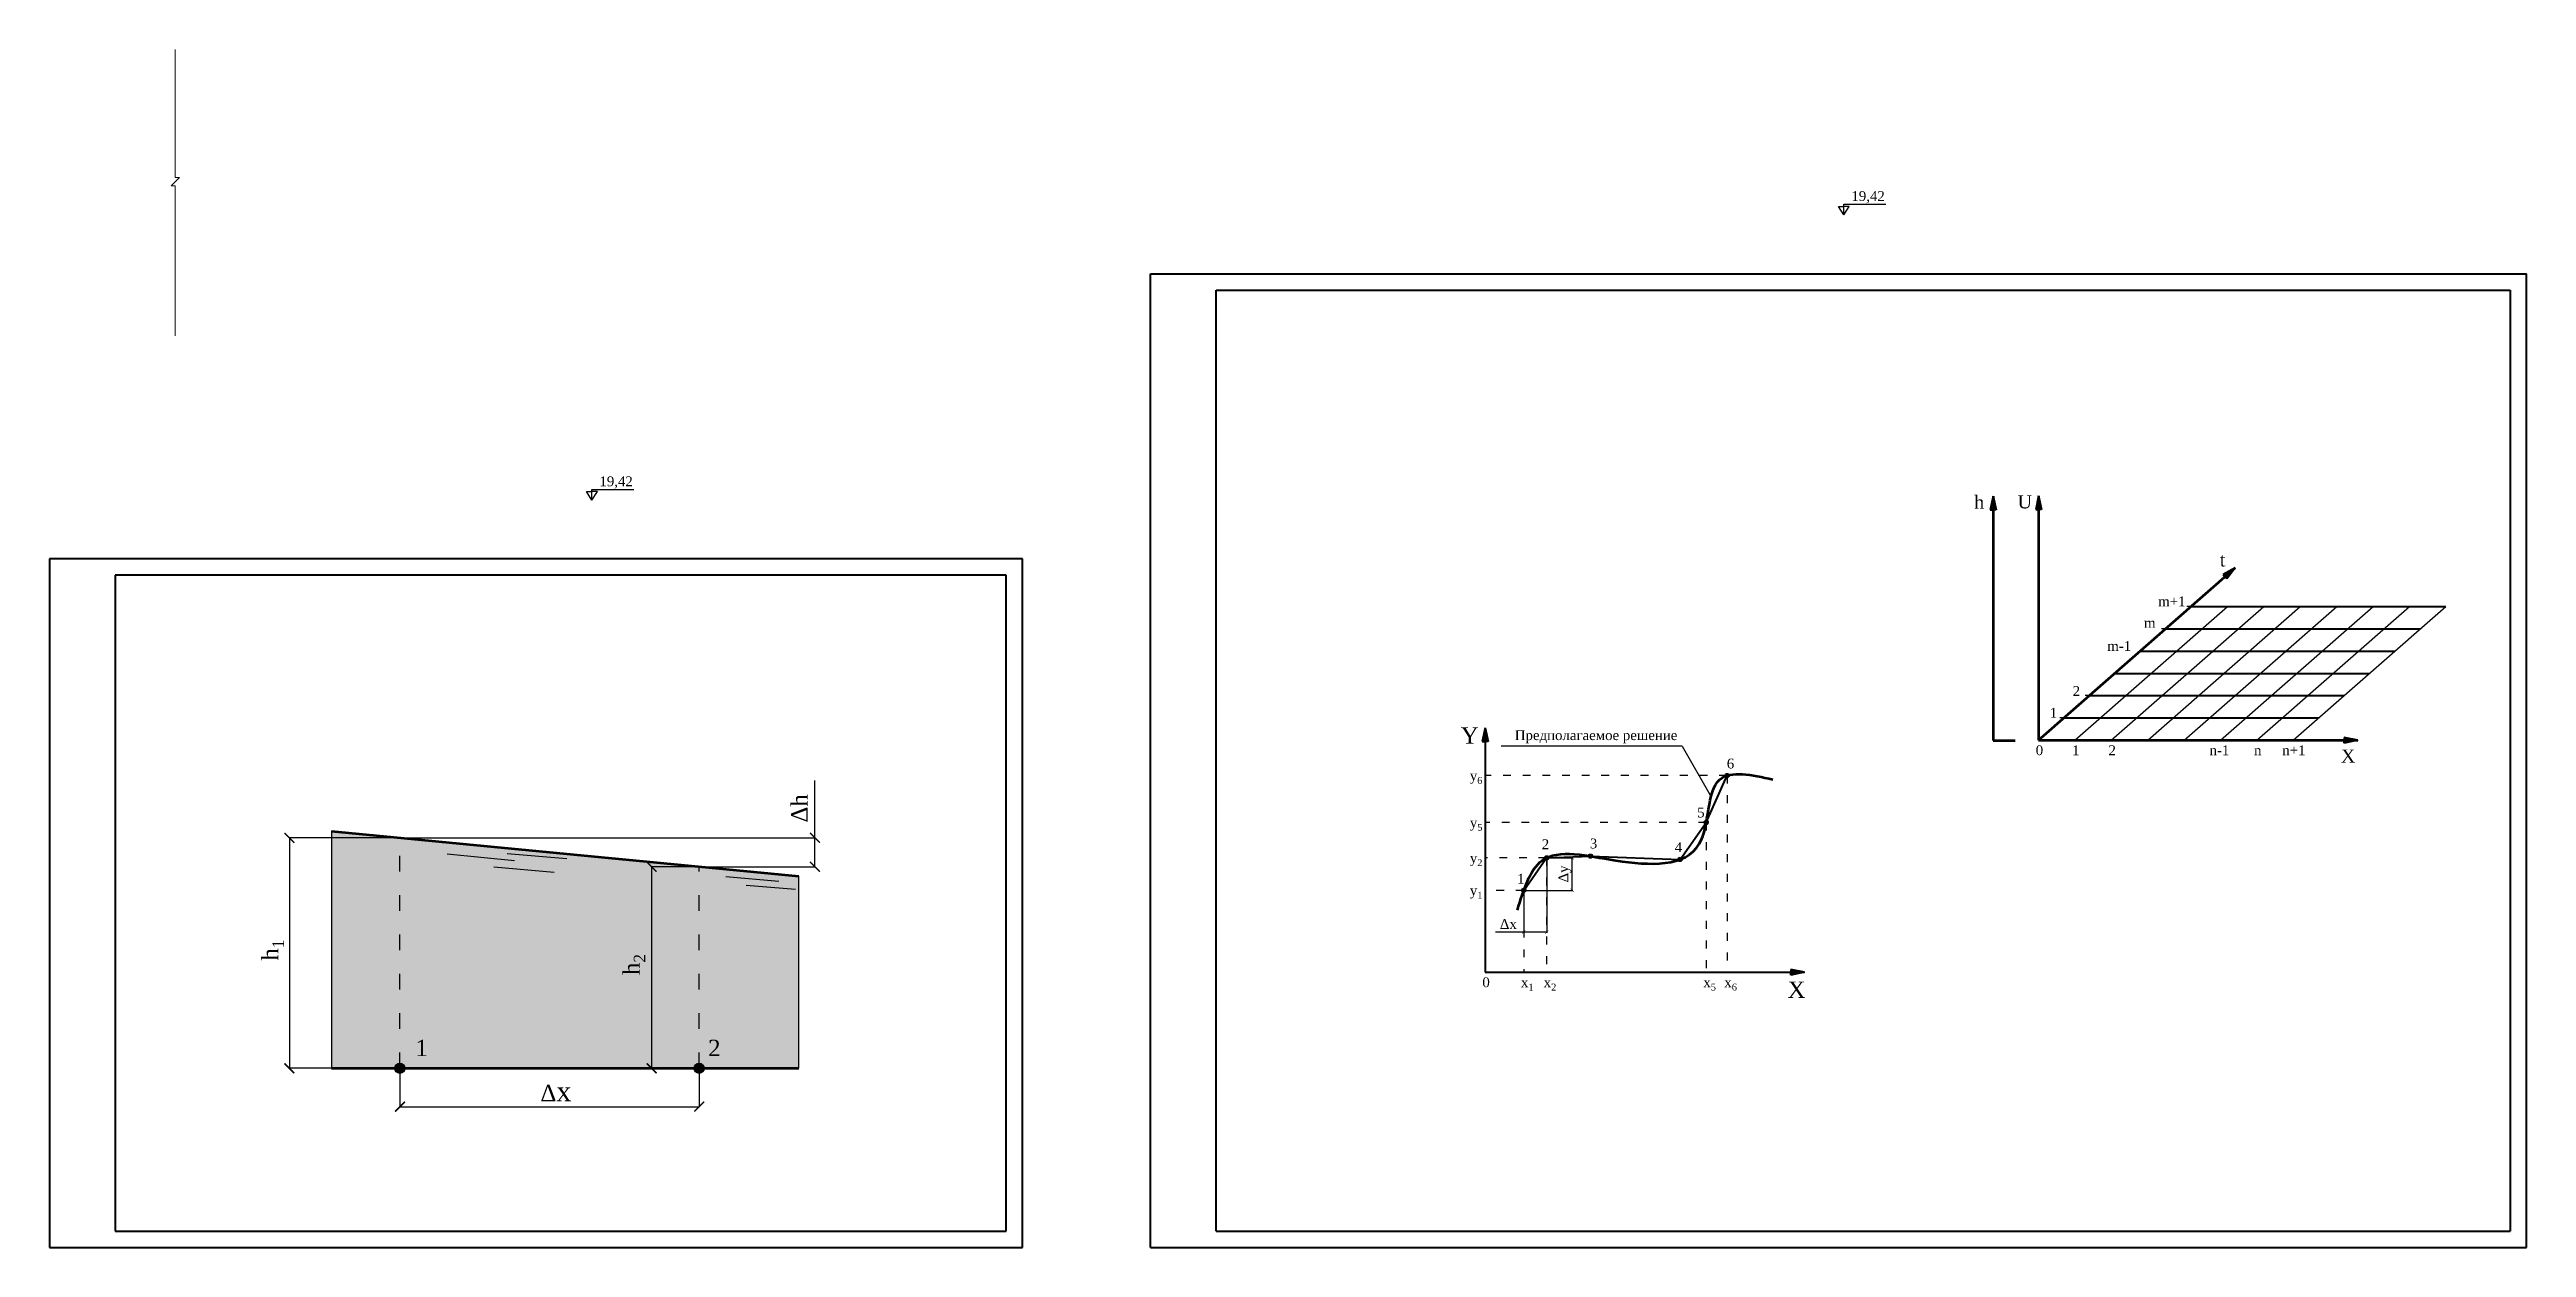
# Model space of a CAD drawing. Header units: inches. Extents: x 0 to 2628, y -14 to 790.
# Drawn here: x 0 to 756, y 0 to 365 of the extents above; entities that cross this region are included whole.
import ezdxf

# ---------------------------------------------------------------- set-up
doc = ezdxf.new("R2010")
doc.units = ezdxf.units.IN
doc.header["$MEASUREMENT"] = 0
doc.linetypes.add('ACAD_ISO03W100', pattern=[30, 12, -18])
doc.layers.add('invisible', color=50, linetype='Continuous', plot=False)
for name, color, linetype, lineweight in [('list1', 1, 'Continuous', 40), ('thin', 11, 'Continuous', 15), ('основная', 7, 'Continuous', 40)]:
    doc.layers.add(name, color=color, linetype=linetype, lineweight=lineweight)
for name, color, linetype in [('надписи', 7, 'Continuous'), ('пунктир', 7, 'ACAD_ISO03W100'), ('штриховка', 161, 'Continuous')]:
    doc.layers.add(name, color=color, linetype=linetype)
doc.styles.get("Standard").update_dxf_attribs({"font": 'TIMES.TTF', "height": 3})
doc.dimstyles.get("Standard").update_dxf_attribs({"dimtxt": 2.5, "dimasz": 1, "dimexe": 0.18, "dimexo": 0.0625, "dimgap": 0.8, "dimtad": 1, "dimdec": 4, "dimzin": 0, "dimdsep": 46, "dimtxsty": 'Standard', "dimblk": 'ARCHTICK', "dimcen": 0.3, "dimadec": 0, "dimazin": 0, "dimtfac": 1, "dimtdec": 4, "dimtofl": 0, "dimtmove": 0, "dimatfit": 3, "dimldrblk": 'ARCHTICK', "dimfxl": 1, "dimtolj": 1, "dimtzin": 0, "dimarcsym": 0})

msp = doc.modelspace()

# ---------------------------------------------------------------- texts
at = {"layer": 'надписи', "attachment_point": 1}
for s, insert, char_height, width in [('19,42', (549.995, 322.176), 3, 8.46882), ('19,42', (167.842, 235.169), 3, 8.46882), ('Предполагаемое решение', (447.259, 157.746), 3, 50.86483), ('\\A1;Δx', (442.693, 100.157), 3, 12.35306), ('1', (111.666, 63.338), 5, 8.8865), ('2', (201.047, 63.341), 5, 9.38714), ('Δ{\\H1.2x;x}', (149.858, 50.598), 5, 11.16516)]:
    msp.add_mtext(s, dxfattribs=dict(at, insert=insert, char_height=char_height, width=width))
at = {"layer": 'надписи', "width": 12.35306, "attachment_point": 1, "rotation": 90}
for s, insert, char_height in [('\\A1;Δh', (226.396, 129.605), 5), ('\\A1;Δy', (460.556, 111.32), 3), ('\\A1;h{\\H0.7x;\\S^ 1;}', (64.828, 87.489), 5), ('\\A1;h{\\H0.7x;\\S^ 2;}', (175.136, 83.085), 5)]:
    msp.add_mtext(s, dxfattribs=dict(at, insert=insert, char_height=char_height))
at = {"layer": 'пунктир', "attachment_point": 1}
for s, insert, char_height in [('\\A1;h', (587.501, 229.324), 4), ('\\A1;U', (600.742, 229.411), 4), ('\\A1;t', (662.447, 211.706), 4), ('\\A1;Y', (430.773, 158.645), 5), ('\\A1;X', (699.43, 151.868), 4), ('\\A1;X', (530.522, 81.102), 5)]:
    msp.add_mtext(s, dxfattribs=dict(at, insert=insert, char_height=char_height))
at = {"layer": 'пунктир', "char_height": 3, "width": 3.103, "attachment_point": 1}
for s, insert in [('\\A1;m+1', (643.634, 198.554)), ('\\A1;{\\C161;m}', (639.305, 192.016)), ('\\A1;m-1', (628.107, 184.954)), ('\\A1;2', (617.526, 171.208)), ('\\A1;1', (610.554, 164.58)), ('\\A1;0', (606.265, 153.139)), ('\\A1;1', (617.369, 153.139)), ('\\A1;2', (628.473, 153.139)), ('\\A1;n-1', (659.317, 153.139)), ('\\A1;n+1', (681.525, 153.139)), ('\\A1;y{\\H0.7x;\\S^ 6;}', (433.535, 145.403)), ('6', (511.965, 149.093)), ('\\A1;y{\\H0.7x;\\S^ 5;}', (433.535, 131.093)), ('5', (502.934, 134.15)), ('2', (455.493, 124.471)), ('3', (470.158, 124.699)), ('4', (496.07, 123.56)), ('\\A1;y{\\H0.7x;\\S^ 2;}', (433.535, 120.309)), ('1', (447.966, 113.972)), ('\\A1;y{\\H0.7x;\\S^ 1;}', (433.535, 110.394)), ('\\A1;0', (437.357, 82.373)), ('\\A1;x{\\H0.7x;\\S^ 1;}', (449.133, 82.373)), ('\\A1;x{\\H0.7x;\\S^ 2;}', (456.076, 82.373)), ('\\A1;x{\\H0.7x;\\S^ 5;}', (504.817, 82.373)), ('\\A1;x{\\H0.7x;\\S^ 6;}', (511.205, 82.373))]:
    msp.add_mtext(s, dxfattribs=dict(at, insert=insert))
at = {"layer": 'пунктир', "color": 1, "insert": (672.89, 153.139), "char_height": 3, "width": 3.103, "attachment_point": 1}
msp.add_mtext('\\A1;n', dxfattribs=at)

# ---------------------------------------------------------------- blocks, each defined once
blk = doc.blocks.new('_ArchTick')
at = {"color": 0, "linetype": 'ByBlock', "const_width": 0.15}
blk.add_lwpolyline([(-0.5, -0.5), (0.5, 0.5)], dxfattribs=at)
blk = doc.blocks.new('*D11')
at = {"layer": 'Defpoints', "color": 0}
for p in [(106.91, 124.93), (198.25, 116.12), (233.64, 116.12)]:
    blk.add_point(p, dxfattribs=at)
at = {"layer": 'надписи', "color": 0, "lineweight": -2}
for p, q in [((233.64, 124.93), (233.64, 142.41)), ((106.97, 124.93), (233.82, 124.93)), ((233.64, 116.12), (233.64, 124.93)), ((198.31, 116.12), (233.82, 116.12))]:
    blk.add_line(p, q, dxfattribs=at)
at = {"layer": 'надписи', "color": 0, "lineweight": -2, "xscale": 3, "yscale": 3, "zscale": 3}
for p, rotation in [((233.64, 124.93), 90), ((233.64, 116.12), 270)]:
    blk.add_blockref('_ArchTick', p, dxfattribs=dict(at, rotation=rotation))
blk = doc.blocks.new('*D12')
at = {"layer": 'Defpoints', "color": 0}
for p in [(198.31, 116.12), (183.79, 54.63), (198.31, 54.63)]:
    blk.add_point(p, dxfattribs=at)
at = {"layer": 'надписи', "color": 0, "lineweight": -2}
for p, q in [((198.25, 116.12), (183.61, 116.12)), ((183.79, 116.12), (183.79, 54.63)), ((198.25, 54.63), (183.61, 54.63))]:
    blk.add_line(p, q, dxfattribs=at)
at = {"layer": 'надписи', "color": 0, "lineweight": -2, "xscale": 3, "yscale": 3, "zscale": 3}
for p, rotation in [((183.79, 116.12), 90), ((183.79, 54.63), 270)]:
    blk.add_blockref('_ArchTick', p, dxfattribs=dict(at, rotation=rotation))
blk = doc.blocks.new('*D13')
at = {"layer": 'Defpoints', "color": 0}
for p in [(106.97, 124.93), (73.2, 54.63), (106.97, 54.63)]:
    blk.add_point(p, dxfattribs=at)
at = {"layer": 'надписи', "color": 0, "lineweight": -2}
for p, q in [((106.91, 124.93), (73.02, 124.93)), ((73.2, 124.93), (73.2, 54.63)), ((106.91, 54.63), (73.02, 54.63))]:
    blk.add_line(p, q, dxfattribs=at)
at = {"layer": 'надписи', "color": 0, "lineweight": -2, "xscale": 3, "yscale": 3, "zscale": 3}
for p, rotation in [((73.2, 124.93), 90), ((73.2, 54.63), 270)]:
    blk.add_blockref('_ArchTick', p, dxfattribs=dict(at, rotation=rotation))
blk = doc.blocks.new('*D14')
at = {"layer": 'Defpoints', "color": 0}
for p in [(106.97, 54.63), (198.31, 54.63), (198.31, 42.93)]:
    blk.add_point(p, dxfattribs=at)
at = {"layer": 'надписи', "color": 0, "lineweight": -2}
for p, q in [((106.97, 54.57), (106.97, 42.75)), ((198.31, 54.57), (198.31, 42.75)), ((106.97, 42.93), (198.31, 42.93))]:
    blk.add_line(p, q, dxfattribs=at)
at = {"layer": 'надписи', "color": 0, "lineweight": -2, "xscale": 3, "yscale": 3, "zscale": 3, "rotation": 180}
blk.add_blockref('_ArchTick', (106.97, 42.93), dxfattribs=at)
at = {"layer": 'надписи', "color": 0, "lineweight": -2, "xscale": 3, "yscale": 3, "zscale": 3}
blk.add_blockref('_ArchTick', (198.31, 42.93), dxfattribs=at)
blk = doc.blocks.new('*D15')
at = {"layer": 'Defpoints', "color": 0}
for p in [(456.94, 118.82), (464.78, 118.82), (450, 108.91)]:
    blk.add_point(p, dxfattribs=at)
at = {"layer": 'надписи', "color": 0, "lineweight": -2}
for p, q in [((457, 118.82), (464.96, 118.82)), ((464.78, 108.91), (464.78, 118.82)), ((450.06, 108.91), (464.96, 108.91))]:
    blk.add_line(p, q, dxfattribs=at)
for p, rotation in [((464.78, 118.82), 90), ((464.78, 108.91), 270)]:
    blk.add_blockref('_ArchTick', p, dxfattribs=dict(at, rotation=rotation))
blk = doc.blocks.new('*D16')
at = {"layer": 'Defpoints', "color": 0}
for p in [(457, 118.82), (450, 108.91), (450, 96.18)]:
    blk.add_point(p, dxfattribs=at)
at = {"layer": 'надписи', "color": 0, "lineweight": -2}
for p, q in [((457, 118.76), (457, 96)), ((450, 108.85), (450, 96)), ((450, 96.18), (441.35, 96.18)), ((457, 96.18), (450, 96.18))]:
    blk.add_line(p, q, dxfattribs=at)
at = {"layer": 'надписи', "color": 0, "lineweight": -2, "rotation": 180}
blk.add_blockref('_ArchTick', (450, 96.18), dxfattribs=at)
at = {"layer": 'надписи', "color": 0, "lineweight": -2}
blk.add_blockref('_ArchTick', (457, 96.18), dxfattribs=at)
at = {"layer": 'надписи', "color": 0, "insert": (445.17, 98.18), "char_height": 3, "attachment_point": 5}
blk.add_mtext('\\A1;      ', dxfattribs=at)

# ---------------------------------------------------------------- dimensions: what is measured, and where the dimension line sits
at = {"layer": 'надписи'}
for base, p1, p2, picture, middle in [((233.636, 116.12), (106.909, 124.926), (198.252, 116.12), '*D11', (233.636, 141.91)), ((73.195, 54.631), (106.971, 124.926), (106.971, 54.631), '*D13', (73.195, 89.779))]:
    dim = msp.add_linear_dim(base=base, p1=p1, p2=p2, angle=90, text=' ', dimstyle='Standard', override={"dimtxt": 1.8, "dimasz": 3, "dimgap": 0.5, "dimdec": 2, "dimcen": 0.5, "dimtdec": 2}, dxfattribs=at)
    dim.commit()
    dim.dimension.update_dxf_attribs({"geometry": picture, "text_midpoint": middle, "dimtype": 160})
for base, p1, p2, override, picture, middle in [((183.785, 54.631), (198.314, 116.12), (198.314, 54.631), {"dimtxt": 1.8, "dimasz": 3, "dimgap": 0.5, "dimdec": 2, "dimcen": 0.5, "dimtdec": 2}, '*D12', (183.785, 85.375)), ((464.784, 118.824), (449.996, 108.909), (456.938, 118.824), {"dimtxt": 1.8, "dimgap": 0.5, "dimdec": 2, "dimcen": 0.5, "dimtdec": 2}, '*D15', (464.784, 113.867))]:
    dim = msp.add_linear_dim(base=base, p1=p1, p2=p2, angle=90, text=' ', dimstyle='Standard', override=override, dxfattribs=at)
    dim.commit()
    dim.dimension.update_dxf_attribs({"geometry": picture, "text_midpoint": middle})
for base, p1, p2, text, override, picture, middle in [((449.996, 96.184), (457, 118.824), (449.996, 108.909), '      ', {"dimtxt": 1.8, "dimgap": 0.5, "dimdec": 2, "dimcen": 0.5, "dimtdec": 2}, '*D16', (445.173, 98.184)), ((198.314, 42.93), (106.971, 54.631), (198.314, 54.631), ' ', {"dimtxt": 1.8, "dimasz": 3, "dimgap": 0.5, "dimdec": 2, "dimcen": 0.5, "dimtdec": 2}, '*D14', (152.643, 42.93))]:
    dim = msp.add_linear_dim(base=base, p1=p1, p2=p2, text=text, dimstyle='Standard', override=override, dxfattribs=at)
    dim.commit()
    dim.dimension.update_dxf_attribs({"geometry": picture, "text_midpoint": middle})

# ---------------------------------------------------------------- hatches: boundary and pattern name
at = {"layer": 'надписи'}
h = msp.add_hatch(color=256, dxfattribs=at)
h.paths.add_polyline_path([(105.368, 54.631), (108.449, 54.631, 1)])
h.paths.add_polyline_path([(105.368, 54.631, 1), (108.449, 54.631)])
h = msp.add_hatch(color=256, dxfattribs=at)
h.paths.add_polyline_path([(196.711, 54.631), (199.793, 54.631, 1)])
h.paths.add_polyline_path([(196.711, 54.631, 1), (199.793, 54.631)])
h = msp.add_hatch(color=256, dxfattribs=at)
h.paths.add_polyline_path([(196.711, 54.631), (199.793, 54.631, 1)])
h.paths.add_polyline_path([(196.711, 54.631, 1), (199.793, 54.631)])
at = {"layer": 'основная'}
h = msp.add_hatch(color=256, dxfattribs=at)
h.paths.add_polyline_path([(593.277, 229.136), (592.396, 225.011), (593.277, 225.011)])
h.paths.add_polyline_path([(593.277, 229.136), (593.277, 225.011), (594.159, 225.011)])
h = msp.add_hatch(color=256, dxfattribs=at)
h.paths.add_polyline_path([(607.128, 229.223), (606.246, 225.098), (607.128, 225.098)])
h.paths.add_polyline_path([(607.128, 229.223), (607.128, 225.098), (608.009, 225.098)])
h = msp.add_hatch(color=256, dxfattribs=at)
h.paths.add_polyline_path([(667.134, 207.251), (663.446, 205.203), (664.025, 204.539)])
h.paths.add_polyline_path([(667.134, 207.251), (664.025, 204.539), (664.605, 203.875)])
h = msp.add_hatch(color=256, dxfattribs=at)
h.paths.add_polyline_path([(438.219, 158.457), (437.338, 154.332), (438.219, 154.332)])
h.paths.add_polyline_path([(438.219, 158.457), (438.219, 154.332), (439.1, 154.332)])
h = msp.add_hatch(color=256, dxfattribs=at)
h.paths.add_polyline_path([(704.581, 154.692), (700.456, 155.574), (700.456, 154.692)])
h.paths.add_polyline_path([(704.581, 154.692), (700.456, 154.692), (700.456, 153.811)])
h = msp.add_hatch(color=256, dxfattribs=at)
edge = h.paths.add_edge_path()
edge.add_spline(control_points=[(511.851, 143.309), (511.995, 143.72), (512.14, 144.125), (512.29, 144.525)], knot_values=[5.0089579, 5.0089579, 5.0089579, 5.0089579, 6.1905411, 6.1905411, 6.1905411, 6.1905411], degree=3, periodic=0)
edge.add_arc((512.067, 143.918), 0.646, 69.845827, 180)
edge.add_arc((512.067, 143.918), 0.646, 180, 250.482438)
edge = h.paths.add_edge_path()
edge.add_arc((512.067, 143.918), 0.646, 360, 429.845827)
edge.add_spline(control_points=[(512.29, 144.525), (512.14, 144.125), (511.995, 143.72), (511.851, 143.309)], knot_values=[5.0089579, 5.0089579, 5.0089579, 5.0089579, 6.1905411, 6.1905411, 6.1905411, 6.1905411], degree=3, periodic=0)
edge.add_arc((512.067, 143.918), 0.646, 250.482438, 360)
h = msp.add_hatch(color=256, dxfattribs=at)
edge = h.paths.add_edge_path()
edge.add_spline(control_points=[(505.463, 129), (505.606, 129.41), (505.752, 129.816), (505.901, 130.215)], knot_values=[5.0089579, 5.0089579, 5.0089579, 5.0089579, 6.1905411, 6.1905411, 6.1905411, 6.1905411], degree=3, periodic=0)
edge.add_arc((505.679, 129.609), 0.646, 69.845827, 180)
edge.add_arc((505.679, 129.609), 0.646, 180, 250.482438)
edge = h.paths.add_edge_path()
edge.add_arc((505.679, 129.609), 0.646, 360, 429.845827)
edge.add_spline(control_points=[(505.901, 130.215), (505.752, 129.816), (505.606, 129.41), (505.463, 129)], knot_values=[5.0089579, 5.0089579, 5.0089579, 5.0089579, 6.1905411, 6.1905411, 6.1905411, 6.1905411], degree=3, periodic=0)
edge.add_arc((505.679, 129.609), 0.646, 250.482438, 360)
h = msp.add_hatch(color=256, dxfattribs=at)
edge = h.paths.add_edge_path()
edge.add_spline(control_points=[(456.722, 118.215), (456.865, 118.626), (457.011, 119.031), (457.16, 119.431)], knot_values=[5.0089579, 5.0089579, 5.0089579, 5.0089579, 6.1905411, 6.1905411, 6.1905411, 6.1905411], degree=3, periodic=0)
edge.add_arc((456.938, 118.824), 0.646, 69.845827, 180)
edge.add_arc((456.938, 118.824), 0.646, 180, 250.482438)
edge = h.paths.add_edge_path()
edge.add_arc((456.938, 118.824), 0.646, 360, 429.845827)
edge.add_spline(control_points=[(457.16, 119.431), (457.011, 119.031), (456.865, 118.626), (456.722, 118.215)], knot_values=[5.0089579, 5.0089579, 5.0089579, 5.0089579, 6.1905411, 6.1905411, 6.1905411, 6.1905411], degree=3, periodic=0)
edge.add_arc((456.938, 118.824), 0.646, 250.482438, 360)
h = msp.add_hatch(color=256, dxfattribs=at)
edge = h.paths.add_edge_path()
edge.add_spline(control_points=[(470.115, 118.728), (470.258, 119.138), (470.404, 119.544), (470.553, 119.943)], knot_values=[5.0089579, 5.0089579, 5.0089579, 5.0089579, 6.1905411, 6.1905411, 6.1905411, 6.1905411], degree=3, periodic=0)
edge.add_arc((470.331, 119.337), 0.646, 69.845827, 180)
edge.add_arc((470.331, 119.337), 0.646, 180, 250.482438)
edge = h.paths.add_edge_path()
edge.add_arc((470.331, 119.337), 0.646, 360, 429.845827)
edge.add_spline(control_points=[(470.553, 119.943), (470.404, 119.544), (470.258, 119.138), (470.115, 118.728)], knot_values=[5.0089579, 5.0089579, 5.0089579, 5.0089579, 6.1905411, 6.1905411, 6.1905411, 6.1905411], degree=3, periodic=0)
edge.add_arc((470.331, 119.337), 0.646, 250.482438, 360)
h = msp.add_hatch(color=256, dxfattribs=at)
edge = h.paths.add_edge_path()
edge.add_spline(control_points=[(497.502, 117.74), (497.646, 118.15), (497.791, 118.556), (497.941, 118.955)], knot_values=[5.0089579, 5.0089579, 5.0089579, 5.0089579, 6.1905411, 6.1905411, 6.1905411, 6.1905411], degree=3, periodic=0)
edge.add_arc((497.718, 118.349), 0.646, 69.845827, 180)
edge.add_arc((497.718, 118.349), 0.646, 180, 250.482438)
edge = h.paths.add_edge_path()
edge.add_arc((497.718, 118.349), 0.646, 360, 429.845827)
edge.add_spline(control_points=[(497.941, 118.955), (497.791, 118.556), (497.646, 118.15), (497.502, 117.74)], knot_values=[5.0089579, 5.0089579, 5.0089579, 5.0089579, 6.1905411, 6.1905411, 6.1905411, 6.1905411], degree=3, periodic=0)
edge.add_arc((497.718, 118.349), 0.646, 250.482438, 360)
h = msp.add_hatch(color=256, dxfattribs=at)
edge = h.paths.add_edge_path()
edge.add_spline(control_points=[(449.78, 108.3), (449.923, 108.711), (450.069, 109.116), (450.218, 109.516)], knot_values=[5.0089579, 5.0089579, 5.0089579, 5.0089579, 6.1905411, 6.1905411, 6.1905411, 6.1905411], degree=3, periodic=0)
edge.add_arc((449.996, 108.909), 0.646, 69.845827, 180)
edge.add_arc((449.996, 108.909), 0.646, 180, 250.482438)
edge = h.paths.add_edge_path()
edge.add_spline(control_points=[(450.218, 109.516), (450.069, 109.116), (449.923, 108.711), (449.78, 108.3)], knot_values=[5.0089579, 5.0089579, 5.0089579, 5.0089579, 6.1905411, 6.1905411, 6.1905411, 6.1905411], degree=3, periodic=0)
edge.add_arc((449.996, 108.909), 0.646, 250.482438, 360)
edge.add_arc((449.996, 108.909), 0.646, 360, 429.845827)
h = msp.add_hatch(color=256, dxfattribs=at)
h.paths.add_polyline_path([(535.672, 83.926), (531.547, 84.808), (531.547, 83.926)])
h.paths.add_polyline_path([(535.672, 83.926), (531.547, 83.926), (531.547, 83.045)])
at = {"layer": 'штриховка'}
h = msp.add_hatch(color=256, dxfattribs=at)
h.paths.add_polyline_path([(106.909, 124.926), (106.909, 54.631), (198.252, 54.631), (198.252, 116.12)])
h.paths.add_polyline_path([(106.909, 124.926), (86.093, 126.933), (86.093, 54.631), (106.909, 54.631)])
h.paths.add_polyline_path([(198.252, 54.631), (228.689, 54.631), (228.689, 113.186), (198.252, 116.12)])

# ---------------------------------------------------------------- linework, layer by layer
at = {"layer": 'invisible'}
for p, q in [((86.093, 126.933), (86.093, 54.631)), ((228.689, 54.631), (228.689, 113.186))]:
    msp.add_line(p, q, dxfattribs=at)
at = {"layer": 'list1', "color": 104}
for p, q in [((336.052, 0), (336.052, 297)), ((336.052, 297), (756.052, 297)), ((756.052, 0), (756.052, 297)), ((356.052, 5), (356.052, 292)), ((356.052, 292), (751.052, 292)), ((751.052, 292), (751.052, 5)), ((297, 210), (0, 210)), ((0, 210), (0, 0)), ((292, 205), (20, 205)), ((20, 205), (20, 5)), ((292, 5), (292, 205)), ((297, 0), (297, 210)), ((0, 0), (297, 0)), ((20, 5), (292, 5)), ((356.052, 5), (751.052, 5)), ((336.052, 0), (756.052, 0))]:
    msp.add_line(p, q, dxfattribs=at)
at = {"layer": 'thin'}
for p, q in [((38.396, 326.301), (38.396, 365.351)), ((39.646, 326.301), (38.388, 325.043)), ((38.396, 326.301), (39.646, 326.301)), ((37.131, 323.786), (38.388, 325.043)), ((38.381, 323.786), (37.131, 323.786)), ((38.381, 323.786), (38.381, 278.026))]:
    msp.add_line(p, q, dxfattribs=at)
at = {"layer": 'надписи'}
for p, q in [((547.726, 314.91), (547.726, 318.223)), ((547.726, 318.223), (560.535, 318.223)), ((547.726, 314.91), (546.086, 317.533)), ((546.086, 317.533), (547.726, 317.533)), ((547.726, 314.91), (549.365, 317.533)), ((549.365, 317.533), (547.726, 317.533)), ((165.573, 227.903), (163.933, 230.526)), ((163.933, 230.526), (165.573, 230.526)), ((165.573, 227.903), (165.573, 231.216)), ((165.573, 231.216), (178.382, 231.216)), ((165.573, 227.903), (167.212, 230.526)), ((167.212, 230.526), (165.573, 230.526)), ((618.232, 154.692), (664.814, 195.494)), ((629.336, 154.692), (675.918, 195.494)), ((640.44, 154.692), (687.022, 195.494)), ((651.544, 154.692), (698.126, 195.494)), ((653.71, 195.494), (652.405, 195.494)), ((662.648, 154.692), (709.231, 195.494)), ((684.856, 154.692), (731.439, 195.494)), ((645.947, 188.694), (644.641, 188.694)), ((622.655, 168.293), (621.35, 168.293)), ((614.891, 161.493), (613.586, 161.493)), ((498.329, 152.889), (443.103, 152.889)), ((498.329, 152.889), (507.151, 137.423)), ((121.376, 120.047), (141.939, 118.055)), ((135.598, 116.063), (154.078, 114.433)), ((139.675, 120.137), (157.882, 118.598)), ((206.395, 113.151), (222.616, 111.747)), ((212.654, 110.47), (227.724, 109.296))]:
    msp.add_line(p, q, dxfattribs=at)
at = {"layer": 'надписи', "lineweight": 60}
for p, q in [((607.128, 154.692), (667.134, 207.251)), ((593.277, 154.605), (599.965, 154.605))]:
    msp.add_line(p, q, dxfattribs=at)
at = {"layer": 'надписи', "color": 1}
msp.add_line((673.752, 154.692), (720.335, 195.494), dxfattribs=at)
at = {"layer": 'надписи'}
for centre, radius in [((512.067, 143.918), 0.646), ((505.679, 129.609), 0.646), ((456.938, 118.824), 0.646), ((470.331, 119.337), 0.646), ((497.718, 118.349), 0.646), ((449.996, 108.909), 0.646), ((106.909, 54.631), 1.541), ((198.252, 54.631), 1.541), ((198.252, 54.631), 1.541)]:
    msp.add_circle(centre, radius, dxfattribs=at)
at = {"layer": 'основная'}
for p, q in [((593.277, 229.136), (592.396, 225.011)), ((593.277, 229.136), (594.159, 225.011)), ((607.128, 229.223), (606.246, 225.098)), ((607.128, 229.223), (608.009, 225.098)), ((592.396, 225.011), (593.277, 225.011)), ((594.159, 225.011), (593.277, 225.011)), ((606.246, 225.098), (607.128, 225.098)), ((608.009, 225.098), (607.128, 225.098)), ((667.134, 207.251), (663.446, 205.203)), ((663.446, 205.203), (664.025, 204.539)), ((664.605, 203.875), (664.025, 204.539)), ((667.134, 207.251), (664.605, 203.875)), ((653.71, 195.494), (731.439, 195.494)), ((638.183, 181.893), (715.911, 181.893)), ((630.419, 175.093), (708.147, 175.093)), ((622.655, 168.293), (700.383, 168.293)), ((614.891, 161.493), (692.62, 161.493)), ((438.219, 158.457), (437.338, 154.332)), ((437.338, 154.332), (438.219, 154.332)), ((438.219, 158.457), (438.219, 83.926)), ((438.219, 158.457), (439.1, 154.332)), ((439.1, 154.332), (438.219, 154.332)), ((704.581, 154.692), (700.456, 155.574)), ((700.456, 155.574), (700.456, 154.692)), ((704.581, 154.692), (700.456, 153.811)), ((700.456, 153.811), (700.456, 154.692)), ((438.219, 83.926), (535.672, 83.926)), ((535.672, 83.926), (531.547, 84.808)), ((531.547, 84.808), (531.547, 83.926)), ((535.672, 83.926), (531.547, 83.045)), ((531.547, 83.045), (531.547, 83.926))]:
    msp.add_line(p, q, dxfattribs=at)
at = {"layer": 'основная', "lineweight": 60}
for p, q in [((593.277, 229.136), (593.277, 154.605)), ((607.128, 229.223), (607.128, 154.692)), ((607.128, 154.692), (704.581, 154.692))]:
    msp.add_line(p, q, dxfattribs=at)
at = {"layer": 'основная', "color": 161}
msp.add_line((645.947, 188.694), (723.675, 188.694), dxfattribs=at)
at = {"layer": 'основная', "color": 1}
for p, q in [((505.679, 129.609), (512.067, 143.918)), ((497.718, 118.349), (505.679, 129.609)), ((449.996, 108.909), (456.938, 118.824)), ((456.938, 118.824), (470.331, 119.337)), ((470.331, 119.337), (497.718, 118.349))]:
    msp.add_line(p, q, dxfattribs=at)
at = {"layer": 'основная', "lineweight": 100}
for p, q in [((86.093, 126.933), (228.689, 113.186)), ((86.093, 54.631), (228.689, 54.631))]:
    msp.add_line(p, q, dxfattribs=at)
at = {"layer": 'основная', "color": 104, "lineweight": 70}
msp.add_spline([(448.059, 102.904), (455.629, 118.033), (478.085, 118.033), (503.568, 123.077), (509.876, 142.745), (526.024, 142.745)], degree=3, dxfattribs=at)
at = {"layer": 'пунктир', "ltscale": 0.2}
for p, q in [((512.067, 143.918), (438.219, 143.918)), ((512.067, 143.918), (512.067, 83.926)), ((505.679, 129.609), (438.219, 129.609)), ((505.679, 129.609), (505.679, 83.926)), ((456.938, 118.824), (438.219, 118.824)), ((456.938, 118.824), (456.938, 83.926)), ((449.996, 108.909), (438.219, 108.909)), ((449.996, 108.909), (449.996, 83.926))]:
    msp.add_line(p, q, dxfattribs=at)
at = {"layer": 'пунктир', "ltscale": 0.4}
for p, q in [((106.909, 54.631), (106.909, 124.926)), ((198.252, 54.631), (198.252, 116.12))]:
    msp.add_line(p, q, dxfattribs=at)

msp.set_redraw_order([(e.dxf.handle, doc.entitydb.next_handle()) for e in msp.query("TEXT MTEXT ATTDEF DIMENSION ARC_DIMENSION")])  # texts and dimensions are drawn at this point

doc.saveas('drawing.dxf')
